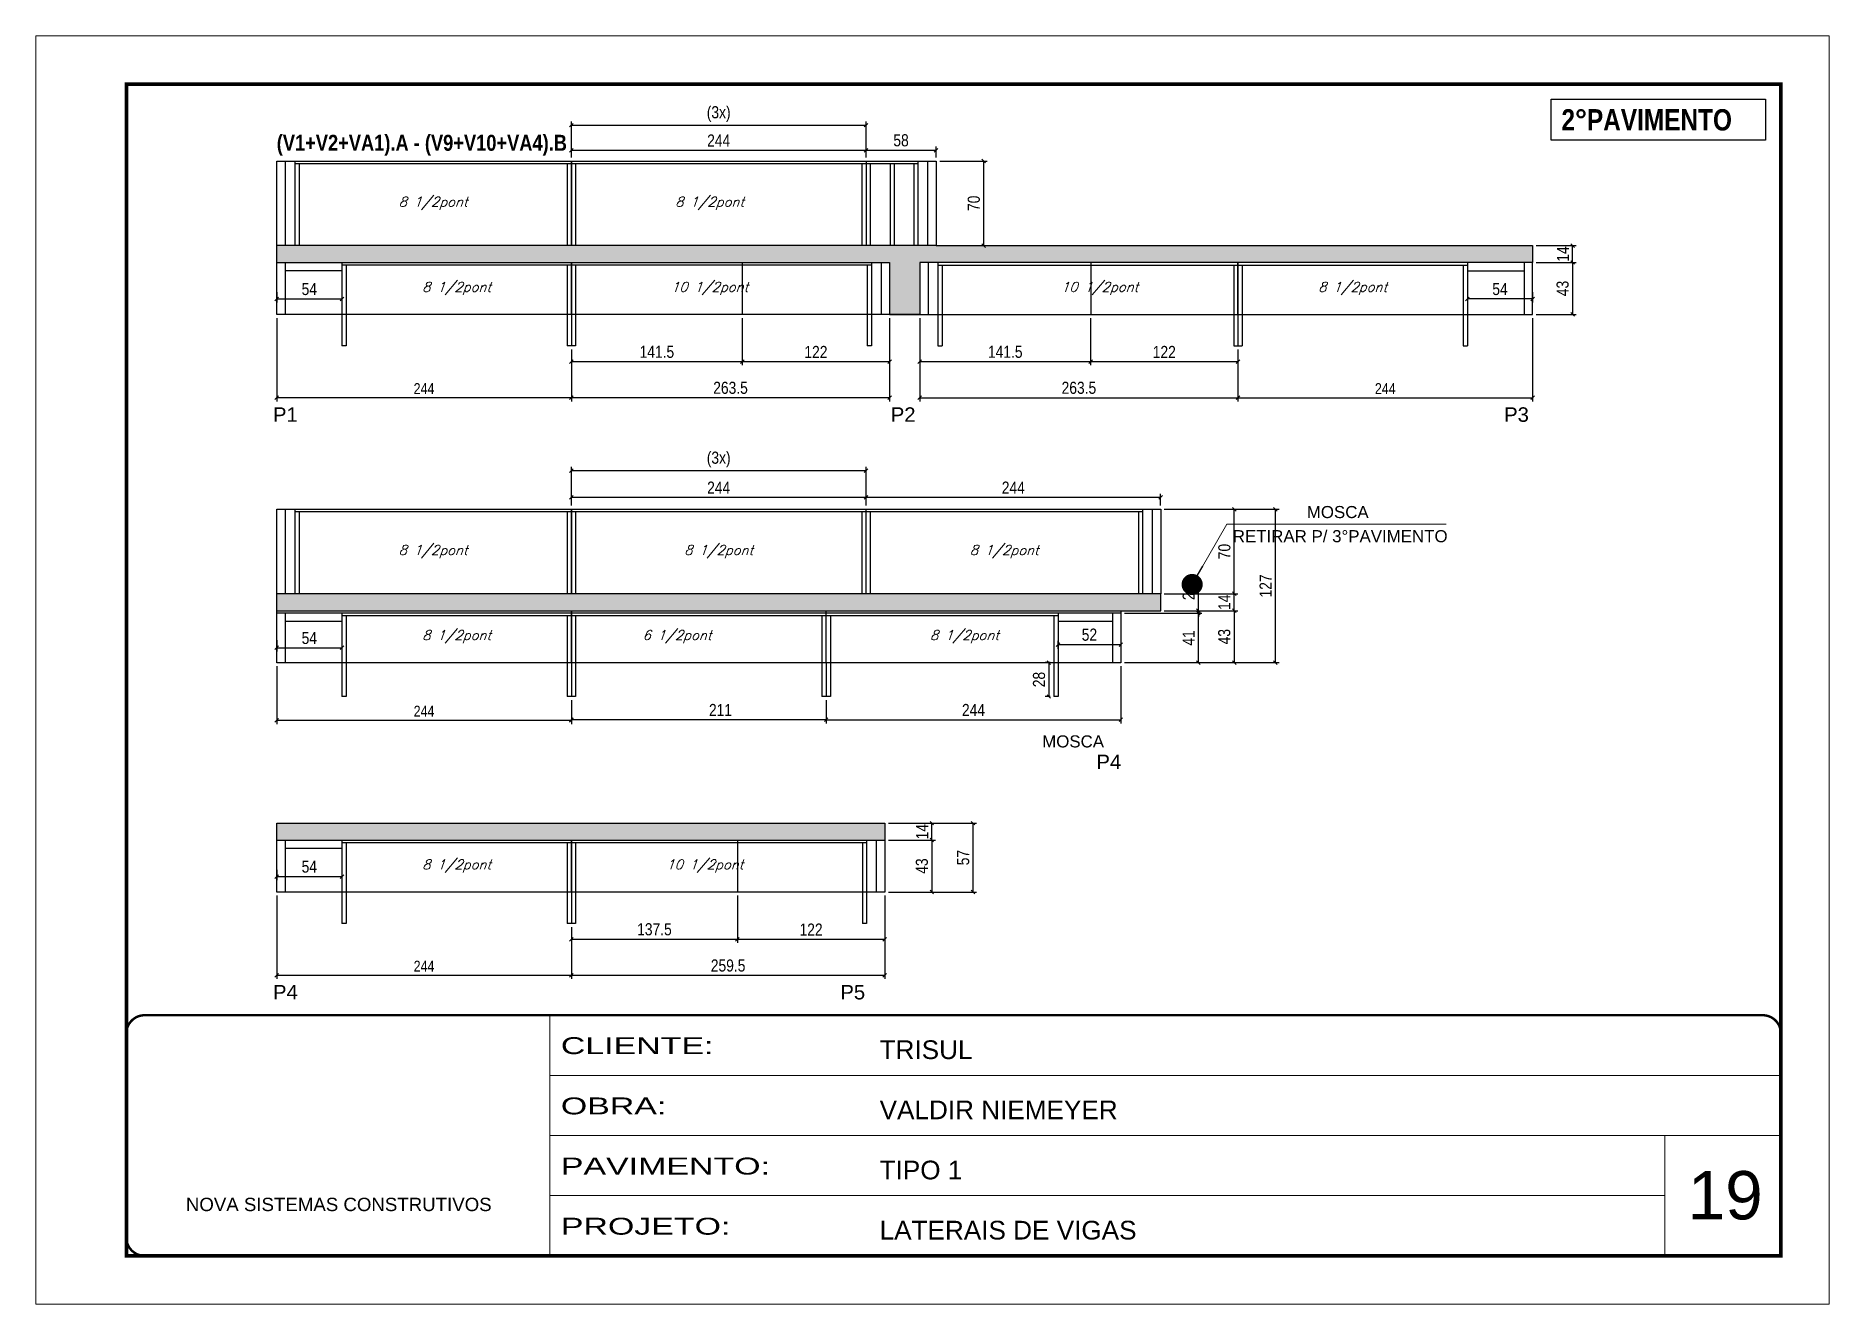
# Model space of a CAD drawing. Extents: x 3330 to 22105, y 1197 to 30204.
# Drawn here: x 16030 to 17515, y 24169 to 25219 of the extents above; entities that cross this region are included whole.
import ezdxf
from ezdxf.enums import TextEntityAlignment as Align

# ---------------------------------------------------------------- set-up
doc = ezdxf.new("R2010")
doc.units = 0
doc.linetypes.add('CONTINUO', pattern=[0])
doc.linetypes.add('DASHED', pattern=[0.75, 0.5, -0.25])
for name, color, linetype in [('5', 5, 'Continuous'), ('COTA', 241, 'Continuous'), ('NOMENCLATURA', 7, 'Continuous'), ('Painéis', 200, 'Continuous'), ('SARR_2.2x7', 40, 'Continuous'), ('SARR_3.5x7', 81, 'Continuous'), ('texto', 7, 'Continuous')]:
    doc.layers.add(name, color=color, linetype=linetype)
for name, color, linetype, lineweight in [('CARIMBO', 255, 'Continuous', 9), ('Folhas', 255, 'Continuous', 9), ('Hachura', 251, 'Continuous', 9), ('SARRAFO DE PRESSAO', 251, 'DASHED', 9)]:
    doc.layers.add(name, color=color, linetype=linetype, lineweight=lineweight)
doc.styles.add('ARIAL', font='arial.ttf')
doc.styles.add('COTA TECNICA', font='techl___.ttf', dxfattribs={"height": 10})
doc.styles.add('COTA TECNICA-50', font='techl___.ttf', dxfattribs={"height": 9})
doc.styles.add('Romans', font='romans.shx')
doc.styles.get("Standard").update_dxf_attribs({"font": 'arial.ttf'})
doc.styles.add('TECNICA', font='techb___.ttf', dxfattribs={"height": 10})
doc.styles.add('Tecnologia', font='')
doc.styles.get('Tecnologia').set_extended_font_data('Forgotten Futurist')
doc.dimstyles.new('3x', dxfattribs={"dimtxt": 10, "dimasz": 5, "dimexe": 7, "dimexo": 5, "dimgap": 4, "dimtad": 1, "dimdec": 4, "dimlfac": 0.333333, "dimdsep": 46, "dimtxsty": 'Standard', "dimblk": 'DOT', "dimcen": 0.09, "dimclrd": 1, "dimclre": 1, "dimclrt": 2, "dimadec": 0, "dimazin": 2, "dimtfac": 1, "dimtdec": 4, "dimtmove": 0, "dimatfit": 3, "dimldrblk": 'DOT', "dimfxl": 1, "dimtolj": 1, "dimtzin": 0, "dimlwd": 9, "dimlwe": 9, "dimarcsym": 0})
doc.dimstyles.new('COTA PAINEL-50', dxfattribs={"dimtxt": 9, "dimasz": 3, "dimexe": 3, "dimexo": 3, "dimgap": 3, "dimtad": 1, "dimdec": 1, "dimzin": 12, "dimdsep": 46, "dimtxsty": 'COTA TECNICA-50', "dimblk1": 'OBLIQUE', "dimblk2": 'OBLIQUE', "dimsah": 1, "dimcen": 0.9, "dimclrd": 4, "dimclre": 4, "dimclrt": 240, "dimadec": 1, "dimazin": 3, "dimtfac": 1, "dimtdec": 1, "dimtmove": 0, "dimatfit": 3, "dimfxl": 1, "dimtolj": 1, "dimtzin": 12, "dimarcsym": 0})
doc.dimstyles.new('PAINEL', dxfattribs={"dimtxt": 10, "dimasz": 3, "dimexe": 3, "dimexo": 3, "dimgap": 3, "dimtad": 1, "dimdec": 1, "dimzin": 12, "dimdsep": 46, "dimtxsty": 'COTA TECNICA', "dimblk1": 'OBLIQUE', "dimblk2": 'OBLIQUE', "dimsah": 1, "dimcen": 0.9, "dimclrd": 4, "dimclre": 4, "dimclrt": 240, "dimadec": 1, "dimazin": 3, "dimtfac": 1, "dimtdec": 1, "dimtmove": 0, "dimatfit": 3, "dimfxl": 1, "dimtolj": 1, "dimtzin": 12, "dimarcsym": 0})

msp = doc.modelspace()

# ---------------------------------------------------------------- texts
at = {"layer": '5', "linetype": 'Continuous'}
for s, p in [('P1', (16225.94, 24899.29)), ('P2', (16737.51, 24899.29)), ('P3', (17245.43, 24899.29)), ('P4', (16907.8, 24611.76)), ('P4', (16225.94, 24421.09)), ('P5', (16695.78, 24421.09))]:
    msp.add_text(s, height=12, rotation=359.99996, dxfattribs=at).set_placement(p)
at = {"layer": 'CARIMBO', "style": 'ARIAL'}
for s, height, p in [('MOSCA', 10, (17082.02, 24819.6)), ('MOSCA', 10, (16862.88, 24629.72)), ('19', 40, (17397.42, 24238.97))]:
    msp.add_text(s, height=height, dxfattribs=at).set_placement(p)
msp.add_text('RETIRAR P/ 3°PAVIMENTO', height=10, dxfattribs=at).set_placement((17020.74, 24809.6), align=Align.TOP_LEFT)
at = {"layer": 'NOMENCLATURA', "style": 'TECNICA'}
for s, height, p in [('2°PAVIMENTO ', 17.6379, (17292.91, 25140.51)), ('(V1+V2+VA1).A - (V9+V10+VA4).B', 13.2, (16229.04, 25123.7))]:
    msp.add_text(s, height=height, dxfattribs=at).set_placement(p)
at = {"layer": 'texto', "color": 2, "char_height": 8, "attachment_point": 5, "style": 'Romans'}
for s, insert in [('{\\Q19;\\C256;8 1/2pont}', (16358.54, 25080.18)), ('{\\Q19;\\C256;8 1/2pont}', (16587.54, 25080.18)), ('{\\Q19;\\C256;8 1/2pont}', (16378.04, 25009.68)), ('{\\Q19;\\C256;10 1/2pont}', (16587.54, 25009.68)), ('{\\Q19;\\C256;10 1/2pont}', (16910.54, 25009.68)), ('{\\Q19;\\C256;8 1/2pont}', (17120.04, 25009.68)), ('{\\Q19;\\C256;8 1/2pont}', (16358.54, 24791.86)), ('{\\Q19;\\C256;8 1/2pont}', (16595.04, 24791.86)), ('{\\Q19;\\C256;8 1/2pont}', (16831.54, 24791.86)), ('{\\Q19;\\C256;8 1/2pont}', (16378.04, 24721.36)), ('{\\Q19;\\C256;6 1/2pont}', (16560.54, 24721.36)), ('{\\Q19;\\C256;8 1/2pont}', (16798.54, 24721.36)), ('{\\Q19;\\C256;8 1/2pont}', (16378.04, 24531.49)), ('{\\Q19;\\C256;10 1/2pont}', (16583.54, 24531.49))]:
    msp.add_mtext(s, dxfattribs=dict(at, insert=insert))

# ---------------------------------------------------------------- blocks, each defined once
blk = doc.blocks.new('9999999999')
at = {"color": 30, "linetype": 'CONTINUO'}
for p, q in [((98564.6, 34230.2), (98564.6, 34429.4)), ((98564.6, 34379.6), (99584, 34379.6)), ((98564.6, 34329.8), (99488, 34329.8)), ((99584, 34329.8), (99488, 34329.8)), ((99488, 34329.8), (99488, 34230.2)), ((98564.6, 34280), (99488, 34280))]:
    blk.add_line(p, q, dxfattribs=at)
at = {"color": 30, "linetype": 'CONTINUO', "const_width": 2}
blk.add_lwpolyline([(99584, 34230.2), (99584, 34414.4, 0.414214), (99569, 34429.4), (98229, 34429.4, 0.414214), (98214, 34414.4), (98214, 34245.2, 0.414214), (98229, 34230.2), (99584, 34230.2)], format="xyb", dxfattribs=at)
at = {"layer": 'Folhas'}
blk.add_lwpolyline([(98139, 34190.2), (99624, 34190.2), (99624, 35240.2), (98139, 35240.2)], close=True, dxfattribs=at)
at = {"layer": 'Folhas', "color": 30, "const_width": 3}
blk.add_lwpolyline([(98214, 34230.2), (99584, 34230.2), (99584, 35200.2), (98214, 35200.2)], close=True, dxfattribs=at)
at = {"color": 7, "linetype": 'Continuous', "ltscale": 5, "style": 'ARIAL'}
for s, height, p in [('TRISUL', 15.48, (98837.7, 34393.1)), ('VALDIR NIEMEYER', 15.483, (98837.7, 34343.3)), ('TIPO 1', 15.48, (98837.7, 34293.5)), ('NOVA SISTEMAS CONSTRUTIVOS', 11.059, (98263.2, 34267.2)), ('LATERAIS DE VIGAS', 15.483, (98837.7, 34243.7))]:
    blk.add_text(s, height=height, dxfattribs=at).set_placement(p)
at = {"layer": 'Folhas', "color": 7, "style": 'Tecnologia', "width": 1.5}
for s, p in [('CLIENTE:', (98573.7, 34397.2)), ('OBRA:', (98573.7, 34347.3)), ('PAVIMENTO:', (98573.7, 34297.5)), ('PROJETO:', (98573.7, 34247.7))]:
    blk.add_text(s, height=14, dxfattribs=at).set_placement(p)
blk = doc.blocks.new('_Oblique')
at = {"color": 0, "linetype": 'ByBlock', "lineweight": -2}
blk.add_line((-0.5, -0.5), (0.5, 0.5), dxfattribs=at)
blk = doc.blocks.new('*D2423')
at = {"layer": 'COTA', "color": 4, "linetype": 'ByBlock', "lineweight": -2, "transparency": 16777216}
for p, q in [((16229, 24985.2), (16229, 24916.2)), ((16473, 24959.2), (16473, 24916.2)), ((16473, 24919.2), (16229, 24919.2))]:
    blk.add_line(p, q, dxfattribs=at)
at = {"layer": 'Defpoints', "color": 0, "linetype": 'ByBlock', "transparency": 16777216}
for p in [(16229, 24988.2), (16473, 24962.2), (16229, 24919.2)]:
    blk.add_point(p, dxfattribs=at)
at = {"layer": 'COTA', "color": 4, "linetype": 'ByBlock', "lineweight": -2, "transparency": 16777216, "xscale": 3, "yscale": 3, "zscale": 3, "rotation": 180}
blk.add_blockref('_Oblique', (16229, 24919.2), dxfattribs=at)
at = {"layer": 'COTA', "color": 4, "linetype": 'ByBlock', "lineweight": -2, "transparency": 16777216, "xscale": 3, "yscale": 3, "zscale": 3}
blk.add_blockref('_Oblique', (16473, 24919.2), dxfattribs=at)
at = {"layer": 'COTA', "color": 240, "linetype": 'ByBlock', "transparency": 16777216, "insert": (16351, 24926.8), "char_height": 9, "attachment_point": 5, "style": 'COTA TECNICA-50'}
blk.add_mtext('\\A1;244', dxfattribs=at)
blk = doc.blocks.new('*D2424')
at = {"layer": 'COTA', "color": 4, "linetype": 'ByBlock', "lineweight": -2, "transparency": 16777216}
for p, q in [((16736.5, 24985.2), (16736.5, 24916.2)), ((16473, 24959.2), (16473, 24916.2)), ((16736.5, 24919.2), (16473, 24919.2))]:
    blk.add_line(p, q, dxfattribs=at)
at = {"layer": 'Defpoints', "color": 0, "linetype": 'ByBlock', "transparency": 16777216}
for p in [(16736.5, 24988.2), (16473, 24962.2), (16473, 24919.2)]:
    blk.add_point(p, dxfattribs=at)
at = {"layer": 'COTA', "color": 4, "linetype": 'ByBlock', "lineweight": -2, "transparency": 16777216, "xscale": 3, "yscale": 3, "zscale": 3, "rotation": 180}
blk.add_blockref('_Oblique', (16473, 24919.2), dxfattribs=at)
at = {"layer": 'COTA', "color": 4, "linetype": 'ByBlock', "lineweight": -2, "transparency": 16777216, "xscale": 3, "yscale": 3, "zscale": 3}
blk.add_blockref('_Oblique', (16736.5, 24919.2), dxfattribs=at)
at = {"layer": 'COTA', "color": 240, "linetype": 'ByBlock', "transparency": 16777216, "insert": (16604.8, 24927.4), "char_height": 10, "attachment_point": 5, "style": 'COTA TECNICA'}
blk.add_mtext('\\A1;263.5', dxfattribs=at)
blk = doc.blocks.new('*D2440')
at = {"layer": 'COTA', "color": 4, "linetype": 'ByBlock', "lineweight": -2, "transparency": 16777216}
for p, q in [((16229, 24696.9), (16229, 24649.1)), ((16473, 24668.9), (16473, 24649.1)), ((16473, 24652.1), (16229, 24652.1))]:
    blk.add_line(p, q, dxfattribs=at)
at = {"layer": 'Defpoints', "color": 0, "linetype": 'ByBlock', "transparency": 16777216}
for p in [(16229, 24699.9), (16473, 24671.9), (16229, 24652.1)]:
    blk.add_point(p, dxfattribs=at)
at = {"layer": 'COTA', "color": 4, "linetype": 'ByBlock', "lineweight": -2, "transparency": 16777216, "xscale": 3, "yscale": 3, "zscale": 3, "rotation": 180}
blk.add_blockref('_Oblique', (16229, 24652.1), dxfattribs=at)
at = {"layer": 'COTA', "color": 4, "linetype": 'ByBlock', "lineweight": -2, "transparency": 16777216, "xscale": 3, "yscale": 3, "zscale": 3}
blk.add_blockref('_Oblique', (16473, 24652.1), dxfattribs=at)
at = {"layer": 'COTA', "color": 240, "linetype": 'ByBlock', "transparency": 16777216, "insert": (16351, 24659.7), "char_height": 9, "attachment_point": 5, "style": 'COTA TECNICA-50'}
blk.add_mtext('\\A1;244', dxfattribs=at)
blk = doc.blocks.new('*D2441')
at = {"layer": 'COTA', "color": 4, "linetype": 'ByBlock', "lineweight": -2, "transparency": 16777216}
for p, q in [((16473, 24668.9), (16473, 24649.6)), ((16684, 24668.9), (16684, 24649.6)), ((16684, 24652.6), (16473, 24652.6))]:
    blk.add_line(p, q, dxfattribs=at)
at = {"layer": 'Defpoints', "color": 0, "linetype": 'ByBlock', "transparency": 16777216}
for p in [(16473, 24671.9), (16684, 24671.9), (16473, 24652.6)]:
    blk.add_point(p, dxfattribs=at)
at = {"layer": 'COTA', "color": 4, "linetype": 'ByBlock', "lineweight": -2, "transparency": 16777216, "xscale": 3, "yscale": 3, "zscale": 3, "rotation": 180}
blk.add_blockref('_Oblique', (16473, 24652.6), dxfattribs=at)
at = {"layer": 'COTA', "color": 4, "linetype": 'ByBlock', "lineweight": -2, "transparency": 16777216, "xscale": 3, "yscale": 3, "zscale": 3}
blk.add_blockref('_Oblique', (16684, 24652.6), dxfattribs=at)
at = {"layer": 'COTA', "color": 240, "linetype": 'ByBlock', "transparency": 16777216, "insert": (16596.5, 24660.7), "char_height": 10, "attachment_point": 5, "style": 'COTA TECNICA'}
blk.add_mtext('\\A1;211', dxfattribs=at)
blk = doc.blocks.new('*D2442')
at = {"layer": 'COTA', "color": 4, "linetype": 'ByBlock', "lineweight": -2, "transparency": 16777216}
for p, q in [((16928, 24696.9), (16928, 24649.6)), ((16684, 24668.9), (16684, 24649.6)), ((16684, 24652.6), (16928, 24652.6))]:
    blk.add_line(p, q, dxfattribs=at)
at = {"layer": 'Defpoints', "color": 0, "linetype": 'ByBlock', "transparency": 16777216}
for p in [(16928, 24699.9), (16684, 24671.9), (16928, 24652.6)]:
    blk.add_point(p, dxfattribs=at)
at = {"layer": 'COTA', "color": 4, "linetype": 'ByBlock', "lineweight": -2, "transparency": 16777216, "xscale": 3, "yscale": 3, "zscale": 3, "rotation": 180}
blk.add_blockref('_Oblique', (16684, 24652.6), dxfattribs=at)
at = {"layer": 'COTA', "color": 4, "linetype": 'ByBlock', "lineweight": -2, "transparency": 16777216, "xscale": 3, "yscale": 3, "zscale": 3}
blk.add_blockref('_Oblique', (16928, 24652.6), dxfattribs=at)
at = {"layer": 'COTA', "color": 240, "linetype": 'ByBlock', "transparency": 16777216, "insert": (16806, 24660.7), "char_height": 10, "attachment_point": 5, "style": 'COTA TECNICA'}
blk.add_mtext('\\A1;244', dxfattribs=at)
blk = doc.blocks.new('*D2447')
at = {"layer": 'COTA', "color": 4, "linetype": 'ByBlock', "lineweight": -2, "transparency": 16777216}
for p, q in [((16869.5, 24699.9), (16865.4, 24699.9)), ((16868.4, 24699.9), (16868.4, 24671.9)), ((16869.5, 24671.9), (16865.4, 24671.9))]:
    blk.add_line(p, q, dxfattribs=at)
at = {"layer": 'Defpoints', "color": 0, "linetype": 'ByBlock', "transparency": 16777216}
for p in [(16872.5, 24699.9), (16868.4, 24671.9), (16872.5, 24671.9)]:
    blk.add_point(p, dxfattribs=at)
at = {"layer": 'COTA', "color": 4, "linetype": 'ByBlock', "lineweight": -2, "transparency": 16777216, "xscale": 3, "yscale": 3, "zscale": 3}
for p, rotation in [((16868.4, 24699.9), 90), ((16868.4, 24671.9), 270)]:
    blk.add_blockref('_Oblique', p, dxfattribs=dict(at, rotation=rotation))
at = {"layer": 'COTA', "color": 240, "linetype": 'ByBlock', "transparency": 16777216, "insert": (16860.3, 24685.9), "char_height": 10, "attachment_point": 5, "rotation": 90, "style": 'COTA TECNICA'}
blk.add_mtext('\\A1;28', dxfattribs=at)
blk = doc.blocks.new('*D2448')
at = {"layer": 'COTA', "color": 4, "linetype": 'ByBlock', "lineweight": -2, "transparency": 16777216}
for p, q in [((16869.5, 24699.9), (16865.4, 24699.9)), ((16868.4, 24699.9), (16868.4, 24671.9)), ((16869.5, 24671.9), (16865.4, 24671.9))]:
    blk.add_line(p, q, dxfattribs=at)
at = {"layer": 'Defpoints', "color": 0, "linetype": 'ByBlock', "transparency": 16777216}
for p in [(16872.5, 24699.9), (16868.4, 24671.9), (16872.5, 24671.9)]:
    blk.add_point(p, dxfattribs=at)
at = {"layer": 'COTA', "color": 4, "linetype": 'ByBlock', "lineweight": -2, "transparency": 16777216, "xscale": 3, "yscale": 3, "zscale": 3}
for p, rotation in [((16868.4, 24699.9), 90), ((16868.4, 24671.9), 270)]:
    blk.add_blockref('_Oblique', p, dxfattribs=dict(at, rotation=rotation))
at = {"layer": 'COTA', "color": 240, "linetype": 'ByBlock', "transparency": 16777216, "insert": (16860.3, 24685.9), "char_height": 10, "attachment_point": 5, "rotation": 90, "style": 'COTA TECNICA'}
blk.add_mtext('\\A1;28', dxfattribs=at)
blk = doc.blocks.new('*D3654')
at = {"layer": 'COTA', "color": 4, "lineweight": -2, "transparency": 16777216}
for p, q in [((16229, 25006.7), (16229, 24998)), ((16229, 25001), (16283, 25001)), ((16283, 25006.7), (16283, 24998))]:
    blk.add_line(p, q, dxfattribs=at)
at = {"layer": 'Defpoints', "color": 0, "transparency": 16777216}
for p in [(16229, 25009.7), (16283, 25009.7), (16283, 25001)]:
    blk.add_point(p, dxfattribs=at)
at = {"layer": 'COTA', "color": 4, "lineweight": -2, "transparency": 16777216, "xscale": 3, "yscale": 3, "zscale": 3, "rotation": 180}
blk.add_blockref('_Oblique', (16229, 25001), dxfattribs=at)
at = {"layer": 'COTA', "color": 4, "lineweight": -2, "transparency": 16777216, "xscale": 3, "yscale": 3, "zscale": 3}
blk.add_blockref('_Oblique', (16283, 25001), dxfattribs=at)
at = {"layer": 'COTA', "color": 240, "transparency": 16777216, "insert": (16256, 25009.2), "char_height": 10, "attachment_point": 5, "style": 'COTA TECNICA'}
blk.add_mtext('\\A1;54', dxfattribs=at)
blk = doc.blocks.new('*D3655')
at = {"layer": 'COTA', "color": 4, "linetype": 'ByBlock', "lineweight": -2, "transparency": 16777216}
for p, q in [((17269, 24985.2), (17269, 24916.2)), ((17025, 24959.2), (17025, 24916.2)), ((17025, 24919.2), (17269, 24919.2))]:
    blk.add_line(p, q, dxfattribs=at)
at = {"layer": 'Defpoints', "color": 0, "linetype": 'ByBlock', "transparency": 16777216}
for p in [(17269, 24988.2), (17025, 24962.2), (17269, 24919.2)]:
    blk.add_point(p, dxfattribs=at)
at = {"layer": 'COTA', "color": 4, "linetype": 'ByBlock', "lineweight": -2, "transparency": 16777216, "xscale": 3, "yscale": 3, "zscale": 3, "rotation": 180}
blk.add_blockref('_Oblique', (17025, 24919.2), dxfattribs=at)
at = {"layer": 'COTA', "color": 4, "linetype": 'ByBlock', "lineweight": -2, "transparency": 16777216, "xscale": 3, "yscale": 3, "zscale": 3}
blk.add_blockref('_Oblique', (17269, 24919.2), dxfattribs=at)
at = {"layer": 'COTA', "color": 240, "linetype": 'ByBlock', "transparency": 16777216, "insert": (17147, 24926.8), "char_height": 9, "attachment_point": 5, "style": 'COTA TECNICA-50'}
blk.add_mtext('\\A1;244', dxfattribs=at)
blk = doc.blocks.new('*D3656')
at = {"layer": 'COTA', "color": 4, "linetype": 'ByBlock', "lineweight": -2, "transparency": 16777216}
for p, q in [((16761.5, 24985.2), (16761.5, 24916.2)), ((17025, 24959.2), (17025, 24916.2)), ((16761.5, 24919.2), (17025, 24919.2))]:
    blk.add_line(p, q, dxfattribs=at)
at = {"layer": 'Defpoints', "color": 0, "linetype": 'ByBlock', "transparency": 16777216}
for p in [(16761.5, 24988.2), (17025, 24962.2), (17025, 24919.2)]:
    blk.add_point(p, dxfattribs=at)
at = {"layer": 'COTA', "color": 4, "linetype": 'ByBlock', "lineweight": -2, "transparency": 16777216, "xscale": 3, "yscale": 3, "zscale": 3, "rotation": 180}
blk.add_blockref('_Oblique', (16761.5, 24919.2), dxfattribs=at)
at = {"layer": 'COTA', "color": 4, "linetype": 'ByBlock', "lineweight": -2, "transparency": 16777216, "xscale": 3, "yscale": 3, "zscale": 3}
blk.add_blockref('_Oblique', (17025, 24919.2), dxfattribs=at)
at = {"layer": 'COTA', "color": 240, "linetype": 'ByBlock', "transparency": 16777216, "insert": (16893.3, 24927.4), "char_height": 10, "attachment_point": 5, "style": 'COTA TECNICA'}
blk.add_mtext('\\A1;263.5', dxfattribs=at)
blk = doc.blocks.new('*D3657')
at = {"layer": 'COTA', "color": 4, "lineweight": -2, "transparency": 16777216}
for p, q in [((17215, 25006.7), (17215, 24998)), ((17269, 25001), (17215, 25001)), ((17269, 25006.7), (17269, 24998))]:
    blk.add_line(p, q, dxfattribs=at)
at = {"layer": 'Defpoints', "color": 0, "transparency": 16777216}
for p in [(17215, 25009.7), (17269, 25009.7), (17215, 25001)]:
    blk.add_point(p, dxfattribs=at)
at = {"layer": 'COTA', "color": 4, "lineweight": -2, "transparency": 16777216, "xscale": 3, "yscale": 3, "zscale": 3, "rotation": 180}
blk.add_blockref('_Oblique', (17215, 25001), dxfattribs=at)
at = {"layer": 'COTA', "color": 4, "lineweight": -2, "transparency": 16777216, "xscale": 3, "yscale": 3, "zscale": 3}
blk.add_blockref('_Oblique', (17269, 25001), dxfattribs=at)
at = {"layer": 'COTA', "color": 240, "transparency": 16777216, "insert": (17242, 25009.2), "char_height": 10, "attachment_point": 5, "style": 'COTA TECNICA'}
blk.add_mtext('\\A1;54', dxfattribs=at)
blk = doc.blocks.new('*D3658')
at = {"layer": 'COTA', "color": 4, "lineweight": -2, "transparency": 16777216}
for p, q in [((16473, 25118.2), (16473, 25127.1)), ((16717, 25118.2), (16717, 25127.1)), ((16473, 25124.1), (16717, 25124.1))]:
    blk.add_line(p, q, dxfattribs=at)
at = {"layer": 'Defpoints', "color": 0, "transparency": 16777216}
for p in [(16473, 25115.2), (16717, 25124.1), (16717, 25115.2)]:
    blk.add_point(p, dxfattribs=at)
at = {"layer": 'COTA', "color": 4, "lineweight": -2, "transparency": 16777216, "xscale": 3, "yscale": 3, "zscale": 3, "rotation": 180}
blk.add_blockref('_Oblique', (16473, 25124.1), dxfattribs=at)
at = {"layer": 'COTA', "color": 4, "lineweight": -2, "transparency": 16777216, "xscale": 3, "yscale": 3, "zscale": 3}
blk.add_blockref('_Oblique', (16717, 25124.1), dxfattribs=at)
at = {"layer": 'COTA', "color": 240, "transparency": 16777216, "insert": (16595, 25132.2), "char_height": 10, "attachment_point": 5, "style": 'COTA TECNICA'}
blk.add_mtext('\\A1;244', dxfattribs=at)
blk = doc.blocks.new('*D3659')
at = {"layer": 'COTA', "color": 4, "lineweight": -2, "transparency": 16777216}
for p, q in [((16717, 25118.2), (16717, 25127.1)), ((16775, 25118.2), (16775, 25127.1)), ((16717, 25124.1), (16775, 25124.1))]:
    blk.add_line(p, q, dxfattribs=at)
at = {"layer": 'Defpoints', "color": 0, "transparency": 16777216}
for p in [(16717, 25115.2), (16775, 25124.1), (16775, 25115.2)]:
    blk.add_point(p, dxfattribs=at)
at = {"layer": 'COTA', "color": 4, "lineweight": -2, "transparency": 16777216, "xscale": 3, "yscale": 3, "zscale": 3, "rotation": 180}
blk.add_blockref('_Oblique', (16717, 25124.1), dxfattribs=at)
at = {"layer": 'COTA', "color": 4, "lineweight": -2, "transparency": 16777216, "xscale": 3, "yscale": 3, "zscale": 3}
blk.add_blockref('_Oblique', (16775, 25124.1), dxfattribs=at)
at = {"layer": 'COTA', "color": 240, "transparency": 16777216, "insert": (16746, 25132.3), "char_height": 10, "attachment_point": 5, "style": 'COTA TECNICA'}
blk.add_mtext('\\A1;58', dxfattribs=at)
blk = doc.blocks.new('*D3660')
at = {"layer": 'COTA', "color": 4, "lineweight": -2, "transparency": 16777216}
for p, q in [((16473, 25118.2), (16473, 25147.9)), ((16473, 25144.9), (16717, 25144.9)), ((16717, 25118.2), (16717, 25147.9))]:
    blk.add_line(p, q, dxfattribs=at)
at = {"layer": 'Defpoints', "color": 0, "transparency": 16777216}
for p in [(16717, 25144.9), (16473, 25115.2), (16717, 25115.2)]:
    blk.add_point(p, dxfattribs=at)
at = {"layer": 'COTA', "color": 4, "lineweight": -2, "transparency": 16777216, "xscale": 3, "yscale": 3, "zscale": 3, "rotation": 180}
blk.add_blockref('_Oblique', (16473, 25144.9), dxfattribs=at)
at = {"layer": 'COTA', "color": 4, "lineweight": -2, "transparency": 16777216, "xscale": 3, "yscale": 3, "zscale": 3}
blk.add_blockref('_Oblique', (16717, 25144.9), dxfattribs=at)
at = {"layer": 'COTA', "color": 240, "transparency": 16777216, "insert": (16595, 25154.1), "char_height": 10, "attachment_point": 5, "style": 'COTA TECNICA'}
blk.add_mtext('\\A1;(3x)', dxfattribs=at)
blk = doc.blocks.new('*D3661')
at = {"layer": 'COTA', "color": 4, "linetype": 'ByBlock', "lineweight": -2, "transparency": 16777216}
for p, q in [((17272, 25031.2), (17305.1, 25031.2)), ((17302.1, 25031.2), (17302.1, 24988.2)), ((17272, 24988.2), (17305.1, 24988.2))]:
    blk.add_line(p, q, dxfattribs=at)
at = {"layer": 'Defpoints', "color": 0, "linetype": 'ByBlock', "transparency": 16777216}
for p in [(17269, 25031.2), (17269, 24988.2), (17302.1, 24988.2)]:
    blk.add_point(p, dxfattribs=at)
at = {"layer": 'COTA', "color": 4, "linetype": 'ByBlock', "lineweight": -2, "transparency": 16777216, "xscale": 3, "yscale": 3, "zscale": 3}
for p, rotation in [((17302.1, 25031.2), 90), ((17302.1, 24988.2), 270)]:
    blk.add_blockref('_Oblique', p, dxfattribs=dict(at, rotation=rotation))
at = {"layer": 'COTA', "color": 240, "linetype": 'ByBlock', "transparency": 16777216, "insert": (17293.9, 25009.7), "char_height": 10, "attachment_point": 5, "rotation": 90, "style": 'COTA TECNICA'}
blk.add_mtext('\\A1;43', dxfattribs=at)
blk = doc.blocks.new('*D3662')
at = {"layer": 'COTA', "color": 4, "linetype": 'ByBlock', "lineweight": -2, "transparency": 16777216}
for p, q in [((17272, 25045.2), (17305.1, 25045.2)), ((17302.1, 25031.2), (17302.1, 25045.2)), ((17272, 25031.2), (17305.1, 25031.2))]:
    blk.add_line(p, q, dxfattribs=at)
at = {"layer": 'Defpoints', "color": 0, "linetype": 'ByBlock', "transparency": 16777216}
for p in [(17269, 25045.2), (17302.1, 25045.2), (17269, 25031.2)]:
    blk.add_point(p, dxfattribs=at)
at = {"layer": 'COTA', "color": 4, "linetype": 'ByBlock', "lineweight": -2, "transparency": 16777216, "xscale": 3, "yscale": 3, "zscale": 3}
for p, rotation in [((17302.1, 25045.2), 90), ((17302.1, 25031.2), 270)]:
    blk.add_blockref('_Oblique', p, dxfattribs=dict(at, rotation=rotation))
at = {"layer": 'COTA', "color": 240, "linetype": 'ByBlock', "transparency": 16777216, "insert": (17294.1, 25038.2), "char_height": 10, "attachment_point": 5, "rotation": 90, "style": 'COTA TECNICA'}
blk.add_mtext('\\A1;14', dxfattribs=at)
blk = doc.blocks.new('*D3663')
at = {"layer": 'COTA', "color": 4, "lineweight": -2, "transparency": 16777216}
for p, q in [((16778, 25115.2), (16817.4, 25115.2)), ((16814.4, 25115.2), (16814.4, 25045.2)), ((16778, 25045.2), (16817.4, 25045.2))]:
    blk.add_line(p, q, dxfattribs=at)
at = {"layer": 'Defpoints', "color": 0, "transparency": 16777216}
for p in [(16775, 25115.2), (16775, 25045.2), (16814.4, 25045.2)]:
    blk.add_point(p, dxfattribs=at)
at = {"layer": 'COTA', "color": 4, "lineweight": -2, "transparency": 16777216, "xscale": 3, "yscale": 3, "zscale": 3}
for p, rotation in [((16814.4, 25115.2), 90), ((16814.4, 25045.2), 270)]:
    blk.add_blockref('_Oblique', p, dxfattribs=dict(at, rotation=rotation))
at = {"layer": 'COTA', "color": 240, "transparency": 16777216, "insert": (16806.3, 25080.2), "char_height": 10, "attachment_point": 5, "rotation": 90, "style": 'COTA TECNICA'}
blk.add_mtext('\\A1;70', dxfattribs=at)
blk = doc.blocks.new('*D3664')
at = {"layer": 'COTA', "color": 4, "lineweight": -2, "transparency": 16777216}
for p, q in [((16614.5, 24985.2), (16614.5, 24946.1)), ((16473, 24959.2), (16473, 24946.1)), ((16473, 24949.1), (16614.5, 24949.1))]:
    blk.add_line(p, q, dxfattribs=at)
at = {"layer": 'Defpoints', "color": 0, "transparency": 16777216}
for p in [(16614.5, 24988.2), (16473, 24962.2), (16614.5, 24949.1)]:
    blk.add_point(p, dxfattribs=at)
at = {"layer": 'COTA', "color": 4, "lineweight": -2, "transparency": 16777216, "xscale": 3, "yscale": 3, "zscale": 3, "rotation": 180}
blk.add_blockref('_Oblique', (16473, 24949.1), dxfattribs=at)
at = {"layer": 'COTA', "color": 4, "lineweight": -2, "transparency": 16777216, "xscale": 3, "yscale": 3, "zscale": 3}
blk.add_blockref('_Oblique', (16614.5, 24949.1), dxfattribs=at)
at = {"layer": 'COTA', "color": 240, "transparency": 16777216, "insert": (16543.8, 24957.2), "char_height": 10, "attachment_point": 5, "style": 'COTA TECNICA'}
blk.add_mtext('\\A1;141.5', dxfattribs=at)
blk = doc.blocks.new('*D3665')
at = {"layer": 'COTA', "color": 4, "lineweight": -2, "transparency": 16777216}
for p, q in [((16614.5, 24985.2), (16614.5, 24946.1)), ((16736.5, 24985.2), (16736.5, 24946.1)), ((16614.5, 24949.1), (16736.5, 24949.1))]:
    blk.add_line(p, q, dxfattribs=at)
at = {"layer": 'Defpoints', "color": 0, "transparency": 16777216}
for p in [(16614.5, 24988.2), (16736.5, 24988.2), (16736.5, 24949.1)]:
    blk.add_point(p, dxfattribs=at)
at = {"layer": 'COTA', "color": 4, "lineweight": -2, "transparency": 16777216, "xscale": 3, "yscale": 3, "zscale": 3, "rotation": 180}
blk.add_blockref('_Oblique', (16614.5, 24949.1), dxfattribs=at)
at = {"layer": 'COTA', "color": 4, "lineweight": -2, "transparency": 16777216, "xscale": 3, "yscale": 3, "zscale": 3}
blk.add_blockref('_Oblique', (16736.5, 24949.1), dxfattribs=at)
at = {"layer": 'COTA', "color": 240, "transparency": 16777216, "insert": (16675.5, 24957.1), "char_height": 10, "attachment_point": 5, "style": 'COTA TECNICA'}
blk.add_mtext('\\A1;122', dxfattribs=at)
blk = doc.blocks.new('*D3666')
at = {"layer": 'COTA', "color": 4, "lineweight": -2, "transparency": 16777216}
for p, q in [((16761.5, 24985.2), (16761.5, 24946.1)), ((16903, 24985.2), (16903, 24946.1)), ((16761.5, 24949.1), (16903, 24949.1))]:
    blk.add_line(p, q, dxfattribs=at)
at = {"layer": 'Defpoints', "color": 0, "transparency": 16777216}
for p in [(16761.5, 24988.2), (16903, 24988.2), (16903, 24949.1)]:
    blk.add_point(p, dxfattribs=at)
at = {"layer": 'COTA', "color": 4, "lineweight": -2, "transparency": 16777216, "xscale": 3, "yscale": 3, "zscale": 3, "rotation": 180}
blk.add_blockref('_Oblique', (16761.5, 24949.1), dxfattribs=at)
at = {"layer": 'COTA', "color": 4, "lineweight": -2, "transparency": 16777216, "xscale": 3, "yscale": 3, "zscale": 3}
blk.add_blockref('_Oblique', (16903, 24949.1), dxfattribs=at)
at = {"layer": 'COTA', "color": 240, "transparency": 16777216, "insert": (16832.3, 24957.2), "char_height": 10, "attachment_point": 5, "style": 'COTA TECNICA'}
blk.add_mtext('\\A1;141.5', dxfattribs=at)
blk = doc.blocks.new('*D3667')
at = {"layer": 'COTA', "color": 4, "lineweight": -2, "transparency": 16777216}
for p, q in [((16903, 24985.2), (16903, 24946.1)), ((16903, 24949.1), (17025, 24949.1)), ((17025, 24959.2), (17025, 24946.1))]:
    blk.add_line(p, q, dxfattribs=at)
at = {"layer": 'Defpoints', "color": 0, "transparency": 16777216}
for p in [(16903, 24988.2), (17025, 24962.2), (17025, 24949.1)]:
    blk.add_point(p, dxfattribs=at)
at = {"layer": 'COTA', "color": 4, "lineweight": -2, "transparency": 16777216, "xscale": 3, "yscale": 3, "zscale": 3, "rotation": 180}
blk.add_blockref('_Oblique', (16903, 24949.1), dxfattribs=at)
at = {"layer": 'COTA', "color": 4, "lineweight": -2, "transparency": 16777216, "xscale": 3, "yscale": 3, "zscale": 3}
blk.add_blockref('_Oblique', (17025, 24949.1), dxfattribs=at)
at = {"layer": 'COTA', "color": 240, "transparency": 16777216, "insert": (16964, 24957.1), "char_height": 10, "attachment_point": 5, "style": 'COTA TECNICA'}
blk.add_mtext('\\A1;122', dxfattribs=at)
blk = doc.blocks.new('*D3669')
at = {"layer": 'COTA', "color": 4, "lineweight": -2, "transparency": 16777216}
for p, q in [((16876, 24711.4), (16876, 24717.9)), ((16876, 24714.9), (16928, 24714.9)), ((16928, 24718.4), (16928, 24711.9))]:
    blk.add_line(p, q, dxfattribs=at)
at = {"layer": 'Defpoints', "color": 0, "transparency": 16777216}
for p in [(16928, 24721.4), (16928, 24714.9), (16876, 24708.4)]:
    blk.add_point(p, dxfattribs=at)
at = {"layer": 'COTA', "color": 4, "lineweight": -2, "transparency": 16777216, "xscale": 3, "yscale": 3, "zscale": 3, "rotation": 180}
blk.add_blockref('_Oblique', (16876, 24714.9), dxfattribs=at)
at = {"layer": 'COTA', "color": 4, "lineweight": -2, "transparency": 16777216, "xscale": 3, "yscale": 3, "zscale": 3}
blk.add_blockref('_Oblique', (16928, 24714.9), dxfattribs=at)
at = {"layer": 'COTA', "color": 240, "transparency": 16777216, "insert": (16902, 24723), "char_height": 10, "attachment_point": 5, "style": 'COTA TECNICA'}
blk.add_mtext('\\A1;52', dxfattribs=at)
blk = doc.blocks.new('*D3670')
at = {"layer": 'COTA', "color": 4, "linetype": 'ByBlock', "lineweight": -2, "transparency": 16777216}
for p, q in [((16229, 24507), (16229, 24438)), ((16473, 24481), (16473, 24438)), ((16473, 24441), (16229, 24441))]:
    blk.add_line(p, q, dxfattribs=at)
at = {"layer": 'Defpoints', "color": 0, "linetype": 'ByBlock', "transparency": 16777216}
for p in [(16229, 24510), (16473, 24484), (16229, 24441)]:
    blk.add_point(p, dxfattribs=at)
at = {"layer": 'COTA', "color": 4, "linetype": 'ByBlock', "lineweight": -2, "transparency": 16777216, "xscale": 3, "yscale": 3, "zscale": 3, "rotation": 180}
blk.add_blockref('_Oblique', (16229, 24441), dxfattribs=at)
at = {"layer": 'COTA', "color": 4, "linetype": 'ByBlock', "lineweight": -2, "transparency": 16777216, "xscale": 3, "yscale": 3, "zscale": 3}
blk.add_blockref('_Oblique', (16473, 24441), dxfattribs=at)
at = {"layer": 'COTA', "color": 240, "linetype": 'ByBlock', "transparency": 16777216, "insert": (16351, 24448.6), "char_height": 9, "attachment_point": 5, "style": 'COTA TECNICA-50'}
blk.add_mtext('\\A1;244', dxfattribs=at)
blk = doc.blocks.new('*D3671')
at = {"layer": 'COTA', "color": 4, "linetype": 'ByBlock', "lineweight": -2, "transparency": 16777216}
for p, q in [((16732.5, 24507), (16732.5, 24438)), ((16473, 24481), (16473, 24438)), ((16732.5, 24441), (16473, 24441))]:
    blk.add_line(p, q, dxfattribs=at)
at = {"layer": 'Defpoints', "color": 0, "linetype": 'ByBlock', "transparency": 16777216}
for p in [(16732.5, 24510), (16473, 24484), (16473, 24441)]:
    blk.add_point(p, dxfattribs=at)
at = {"layer": 'COTA', "color": 4, "linetype": 'ByBlock', "lineweight": -2, "transparency": 16777216, "xscale": 3, "yscale": 3, "zscale": 3, "rotation": 180}
blk.add_blockref('_Oblique', (16473, 24441), dxfattribs=at)
at = {"layer": 'COTA', "color": 4, "linetype": 'ByBlock', "lineweight": -2, "transparency": 16777216, "xscale": 3, "yscale": 3, "zscale": 3}
blk.add_blockref('_Oblique', (16732.5, 24441), dxfattribs=at)
at = {"layer": 'COTA', "color": 240, "linetype": 'ByBlock', "transparency": 16777216, "insert": (16602.8, 24449.1), "char_height": 10, "attachment_point": 5, "style": 'COTA TECNICA'}
blk.add_mtext('\\A1;259.5', dxfattribs=at)
blk = doc.blocks.new('*D3674')
at = {"layer": 'COTA', "color": 4, "lineweight": -2, "transparency": 16777216}
for p, q in [((16229, 24528.5), (16229, 24519.8)), ((16229, 24522.8), (16283, 24522.8)), ((16283, 24528.5), (16283, 24519.8))]:
    blk.add_line(p, q, dxfattribs=at)
at = {"layer": 'Defpoints', "color": 0, "transparency": 16777216}
for p in [(16229, 24531.5), (16283, 24531.5), (16283, 24522.8)]:
    blk.add_point(p, dxfattribs=at)
at = {"layer": 'COTA', "color": 4, "lineweight": -2, "transparency": 16777216, "xscale": 3, "yscale": 3, "zscale": 3, "rotation": 180}
blk.add_blockref('_Oblique', (16229, 24522.8), dxfattribs=at)
at = {"layer": 'COTA', "color": 4, "lineweight": -2, "transparency": 16777216, "xscale": 3, "yscale": 3, "zscale": 3}
blk.add_blockref('_Oblique', (16283, 24522.8), dxfattribs=at)
at = {"layer": 'COTA', "color": 240, "transparency": 16777216, "insert": (16256, 24531), "char_height": 10, "attachment_point": 5, "style": 'COTA TECNICA'}
blk.add_mtext('\\A1;54', dxfattribs=at)
blk = doc.blocks.new('*D3672')
at = {"layer": 'COTA', "color": 4, "lineweight": -2, "transparency": 16777216}
for p, q in [((16610.5, 24507), (16610.5, 24467.9)), ((16473, 24481), (16473, 24467.9)), ((16473, 24470.9), (16610.5, 24470.9))]:
    blk.add_line(p, q, dxfattribs=at)
at = {"layer": 'Defpoints', "color": 0, "transparency": 16777216}
for p in [(16610.5, 24510), (16473, 24484), (16610.5, 24470.9)]:
    blk.add_point(p, dxfattribs=at)
at = {"layer": 'COTA', "color": 4, "lineweight": -2, "transparency": 16777216, "xscale": 3, "yscale": 3, "zscale": 3, "rotation": 180}
blk.add_blockref('_Oblique', (16473, 24470.9), dxfattribs=at)
at = {"layer": 'COTA', "color": 4, "lineweight": -2, "transparency": 16777216, "xscale": 3, "yscale": 3, "zscale": 3}
blk.add_blockref('_Oblique', (16610.5, 24470.9), dxfattribs=at)
at = {"layer": 'COTA', "color": 240, "transparency": 16777216, "insert": (16541.8, 24479.1), "char_height": 10, "attachment_point": 5, "style": 'COTA TECNICA'}
blk.add_mtext('\\A1;137.5', dxfattribs=at)
blk = doc.blocks.new('*D3673')
at = {"layer": 'COTA', "color": 4, "lineweight": -2, "transparency": 16777216}
for p, q in [((16610.5, 24507), (16610.5, 24467.9)), ((16732.5, 24507), (16732.5, 24467.9)), ((16610.5, 24470.9), (16732.5, 24470.9))]:
    blk.add_line(p, q, dxfattribs=at)
at = {"layer": 'Defpoints', "color": 0, "transparency": 16777216}
for p in [(16610.5, 24510), (16732.5, 24510), (16732.5, 24470.9)]:
    blk.add_point(p, dxfattribs=at)
at = {"layer": 'COTA', "color": 4, "lineweight": -2, "transparency": 16777216, "xscale": 3, "yscale": 3, "zscale": 3, "rotation": 180}
blk.add_blockref('_Oblique', (16610.5, 24470.9), dxfattribs=at)
at = {"layer": 'COTA', "color": 4, "lineweight": -2, "transparency": 16777216, "xscale": 3, "yscale": 3, "zscale": 3}
blk.add_blockref('_Oblique', (16732.5, 24470.9), dxfattribs=at)
at = {"layer": 'COTA', "color": 240, "transparency": 16777216, "insert": (16671.5, 24478.9), "char_height": 10, "attachment_point": 5, "style": 'COTA TECNICA'}
blk.add_mtext('\\A1;122', dxfattribs=at)
blk = doc.blocks.new('*D3675')
at = {"layer": 'COTA', "color": 4, "lineweight": -2, "transparency": 16777216}
for p, q in [((16229, 24718.4), (16229, 24709.2)), ((16229, 24712.2), (16283, 24712.2)), ((16283, 24718.4), (16283, 24709.2))]:
    blk.add_line(p, q, dxfattribs=at)
at = {"layer": 'Defpoints', "color": 0, "transparency": 16777216}
for p in [(16229, 24721.4), (16283, 24721.4), (16283, 24712.2)]:
    blk.add_point(p, dxfattribs=at)
at = {"layer": 'COTA', "color": 4, "lineweight": -2, "transparency": 16777216, "xscale": 3, "yscale": 3, "zscale": 3, "rotation": 180}
blk.add_blockref('_Oblique', (16229, 24712.2), dxfattribs=at)
at = {"layer": 'COTA', "color": 4, "lineweight": -2, "transparency": 16777216, "xscale": 3, "yscale": 3, "zscale": 3}
blk.add_blockref('_Oblique', (16283, 24712.2), dxfattribs=at)
at = {"layer": 'COTA', "color": 240, "transparency": 16777216, "insert": (16256, 24720.3), "char_height": 10, "attachment_point": 5, "style": 'COTA TECNICA'}
blk.add_mtext('\\A1;54', dxfattribs=at)
blk = doc.blocks.new('*D3676')
at = {"layer": 'COTA', "color": 4, "lineweight": -2, "transparency": 16777216}
for p, q in [((16473, 24829.9), (16473, 24839.8)), ((16473, 24836.8), (16717, 24836.8)), ((16717, 24829.9), (16717, 24839.8))]:
    blk.add_line(p, q, dxfattribs=at)
at = {"layer": 'Defpoints', "color": 0, "transparency": 16777216}
for p in [(16717, 24836.8), (16473, 24826.9), (16717, 24826.9)]:
    blk.add_point(p, dxfattribs=at)
at = {"layer": 'COTA', "color": 4, "lineweight": -2, "transparency": 16777216, "xscale": 3, "yscale": 3, "zscale": 3, "rotation": 180}
blk.add_blockref('_Oblique', (16473, 24836.8), dxfattribs=at)
at = {"layer": 'COTA', "color": 4, "lineweight": -2, "transparency": 16777216, "xscale": 3, "yscale": 3, "zscale": 3}
blk.add_blockref('_Oblique', (16717, 24836.8), dxfattribs=at)
at = {"layer": 'COTA', "color": 240, "transparency": 16777216, "insert": (16595, 24844.8), "char_height": 10, "attachment_point": 5, "style": 'COTA TECNICA'}
blk.add_mtext('\\A1;244', dxfattribs=at)
blk = doc.blocks.new('*D3677')
at = {"layer": 'COTA', "color": 4, "lineweight": -2, "transparency": 16777216}
for p, q in [((16717, 24829.9), (16717, 24839.8)), ((16717, 24836.8), (16961, 24836.8)), ((16961, 24829.9), (16961, 24839.8))]:
    blk.add_line(p, q, dxfattribs=at)
at = {"layer": 'Defpoints', "color": 0, "transparency": 16777216}
for p in [(16961, 24836.8), (16717, 24826.9), (16961, 24826.9)]:
    blk.add_point(p, dxfattribs=at)
at = {"layer": 'COTA', "color": 4, "lineweight": -2, "transparency": 16777216, "xscale": 3, "yscale": 3, "zscale": 3, "rotation": 180}
blk.add_blockref('_Oblique', (16717, 24836.8), dxfattribs=at)
at = {"layer": 'COTA', "color": 4, "lineweight": -2, "transparency": 16777216, "xscale": 3, "yscale": 3, "zscale": 3}
blk.add_blockref('_Oblique', (16961, 24836.8), dxfattribs=at)
at = {"layer": 'COTA', "color": 240, "transparency": 16777216, "insert": (16839, 24844.8), "char_height": 10, "attachment_point": 5, "style": 'COTA TECNICA'}
blk.add_mtext('\\A1;244', dxfattribs=at)
blk = doc.blocks.new('*D3678')
at = {"layer": 'COTA', "color": 4, "lineweight": -2, "transparency": 16777216}
for p, q in [((16473, 24829.9), (16473, 24861.9)), ((16717, 24829.9), (16717, 24861.9)), ((16473, 24858.9), (16717, 24858.9))]:
    blk.add_line(p, q, dxfattribs=at)
at = {"layer": 'Defpoints', "color": 0, "transparency": 16777216}
for p in [(16717, 24858.9), (16473, 24826.9), (16717, 24826.9)]:
    blk.add_point(p, dxfattribs=at)
at = {"layer": 'COTA', "color": 4, "lineweight": -2, "transparency": 16777216, "xscale": 3, "yscale": 3, "zscale": 3, "rotation": 180}
blk.add_blockref('_Oblique', (16473, 24858.9), dxfattribs=at)
at = {"layer": 'COTA', "color": 4, "lineweight": -2, "transparency": 16777216, "xscale": 3, "yscale": 3, "zscale": 3}
blk.add_blockref('_Oblique', (16717, 24858.9), dxfattribs=at)
at = {"layer": 'COTA', "color": 240, "transparency": 16777216, "insert": (16595, 24868.1), "char_height": 10, "attachment_point": 5, "style": 'COTA TECNICA'}
blk.add_mtext('\\A1;(3x)', dxfattribs=at)
blk = doc.blocks.new('*D3679')
at = {"layer": 'COTA', "color": 4, "linetype": 'ByBlock', "lineweight": -2, "transparency": 16777216}
for p, q in [((16964, 24756.9), (17024.9, 24756.9)), ((17021.9, 24742.9), (17021.9, 24756.9)), ((16964, 24742.9), (17024.9, 24742.9))]:
    blk.add_line(p, q, dxfattribs=at)
at = {"layer": 'Defpoints', "color": 0, "linetype": 'ByBlock', "transparency": 16777216}
for p in [(16961, 24756.9), (17021.9, 24756.9), (16961, 24742.9)]:
    blk.add_point(p, dxfattribs=at)
at = {"layer": 'COTA', "color": 4, "linetype": 'ByBlock', "lineweight": -2, "transparency": 16777216, "xscale": 3, "yscale": 3, "zscale": 3}
for p, rotation in [((17021.9, 24756.9), 90), ((17021.9, 24742.9), 270)]:
    blk.add_blockref('_Oblique', p, dxfattribs=dict(at, rotation=rotation))
at = {"layer": 'COTA', "color": 240, "linetype": 'ByBlock', "transparency": 16777216, "insert": (17013.8, 24749.9), "char_height": 10, "attachment_point": 5, "rotation": 90, "style": 'COTA TECNICA'}
blk.add_mtext('\\A1;14', dxfattribs=at)
blk = doc.blocks.new('*D3680')
at = {"layer": 'COTA', "color": 4, "linetype": 'ByBlock', "lineweight": -2, "transparency": 16777216}
for p, q in [((16964, 24742.9), (17024.9, 24742.9)), ((17021.9, 24742.9), (17021.9, 24699.9)), ((16931, 24699.9), (17024.9, 24699.9))]:
    blk.add_line(p, q, dxfattribs=at)
at = {"layer": 'Defpoints', "color": 0, "linetype": 'ByBlock', "transparency": 16777216}
for p in [(16961, 24742.9), (16928, 24699.9), (17021.9, 24699.9)]:
    blk.add_point(p, dxfattribs=at)
at = {"layer": 'COTA', "color": 4, "linetype": 'ByBlock', "lineweight": -2, "transparency": 16777216, "xscale": 3, "yscale": 3, "zscale": 3}
for p, rotation in [((17021.9, 24742.9), 90), ((17021.9, 24699.9), 270)]:
    blk.add_blockref('_Oblique', p, dxfattribs=dict(at, rotation=rotation))
at = {"layer": 'COTA', "color": 240, "linetype": 'ByBlock', "transparency": 16777216, "insert": (17013.7, 24721.4), "char_height": 10, "attachment_point": 5, "rotation": 90, "style": 'COTA TECNICA'}
blk.add_mtext('\\A1;43', dxfattribs=at)
blk = doc.blocks.new('*D3681')
at = {"layer": 'COTA', "color": 4, "linetype": 'ByBlock', "lineweight": -2, "transparency": 16777216}
for p, q in [((16931, 24740.9), (16995.2, 24740.9)), ((16992.2, 24699.9), (16992.2, 24740.9)), ((16931, 24699.9), (16995.2, 24699.9))]:
    blk.add_line(p, q, dxfattribs=at)
at = {"layer": 'Defpoints', "color": 0, "linetype": 'ByBlock', "transparency": 16777216}
for p in [(16928, 24740.9), (16992.2, 24740.9), (16928, 24699.9)]:
    blk.add_point(p, dxfattribs=at)
at = {"layer": 'COTA', "color": 4, "linetype": 'ByBlock', "lineweight": -2, "transparency": 16777216, "xscale": 3, "yscale": 3, "zscale": 3}
for p, rotation in [((16992.2, 24740.9), 90), ((16992.2, 24699.9), 270)]:
    blk.add_blockref('_Oblique', p, dxfattribs=dict(at, rotation=rotation))
at = {"layer": 'COTA', "color": 240, "linetype": 'ByBlock', "transparency": 16777216, "insert": (16984.1, 24720.4), "char_height": 10, "attachment_point": 5, "rotation": 90, "style": 'COTA TECNICA'}
blk.add_mtext('\\A1;41', dxfattribs=at)
blk = doc.blocks.new('*D3682')
at = {"layer": 'COTA', "color": 4, "linetype": 'ByBlock', "lineweight": -2, "transparency": 16777216}
for p, q in [((16992.2, 24742.9), (16992.2, 24761)), ((16964, 24742.9), (16995.2, 24742.9)), ((16964, 24740.9), (16995.2, 24740.9)), ((16992.2, 24740.9), (16992.2, 24742.9)), ((16992.2, 24740.9), (16992.2, 24737.9))]:
    blk.add_line(p, q, dxfattribs=at)
at = {"layer": 'Defpoints', "color": 0, "linetype": 'ByBlock', "transparency": 16777216}
for p in [(16961, 24742.9), (16961, 24740.9), (16992.2, 24742.9)]:
    blk.add_point(p, dxfattribs=at)
at = {"layer": 'COTA', "color": 4, "linetype": 'ByBlock', "lineweight": -2, "transparency": 16777216, "xscale": 3, "yscale": 3, "zscale": 3}
for p, rotation in [((16992.2, 24742.9), 270), ((16992.2, 24740.9), 90)]:
    blk.add_blockref('_Oblique', p, dxfattribs=dict(at, rotation=rotation))
at = {"layer": 'COTA', "color": 240, "linetype": 'ByBlock', "transparency": 16777216, "insert": (16984.2, 24754.9), "char_height": 10, "attachment_point": 5, "rotation": 90, "style": 'COTA TECNICA'}
blk.add_mtext('\\A1;2', dxfattribs=at)
blk = doc.blocks.new('*D3683')
at = {"layer": 'COTA', "color": 4, "lineweight": -2, "transparency": 16777216}
for p, q in [((16964, 24826.9), (17024.9, 24826.9)), ((17021.9, 24756.9), (17021.9, 24826.9)), ((16964, 24756.9), (17024.9, 24756.9))]:
    blk.add_line(p, q, dxfattribs=at)
at = {"layer": 'Defpoints', "color": 0, "transparency": 16777216}
for p in [(16961, 24826.9), (17021.9, 24826.9), (16961, 24756.9)]:
    blk.add_point(p, dxfattribs=at)
at = {"layer": 'COTA', "color": 4, "lineweight": -2, "transparency": 16777216, "xscale": 3, "yscale": 3, "zscale": 3}
for p, rotation in [((17021.9, 24826.9), 90), ((17021.9, 24756.9), 270)]:
    blk.add_blockref('_Oblique', p, dxfattribs=dict(at, rotation=rotation))
at = {"layer": 'COTA', "color": 240, "transparency": 16777216, "insert": (17013.8, 24791.9), "char_height": 10, "attachment_point": 5, "rotation": 90, "style": 'COTA TECNICA'}
blk.add_mtext('\\A1;70', dxfattribs=at)
blk = doc.blocks.new('*D3684')
at = {"layer": 'COTA', "color": 4, "lineweight": -2, "transparency": 16777216}
for p, q in [((16964, 24826.9), (17059, 24826.9)), ((17056, 24699.9), (17056, 24826.9)), ((16931, 24699.9), (17059, 24699.9))]:
    blk.add_line(p, q, dxfattribs=at)
at = {"layer": 'Defpoints', "color": 0, "transparency": 16777216}
for p in [(16961, 24826.9), (17056, 24826.9), (16928, 24699.9)]:
    blk.add_point(p, dxfattribs=at)
at = {"layer": 'COTA', "color": 4, "lineweight": -2, "transparency": 16777216, "xscale": 3, "yscale": 3, "zscale": 3}
for p, rotation in [((17056, 24826.9), 90), ((17056, 24699.9), 270)]:
    blk.add_blockref('_Oblique', p, dxfattribs=dict(at, rotation=rotation))
at = {"layer": 'COTA', "color": 240, "transparency": 16777216, "insert": (17047.9, 24763.4), "char_height": 10, "attachment_point": 5, "rotation": 90, "style": 'COTA TECNICA'}
blk.add_mtext('\\A1;127', dxfattribs=at)
blk = doc.blocks.new('_Dot')
at = {"color": 0, "linetype": 'ByBlock', "lineweight": -2}
blk.add_line((-0.5, 0), (-1, 0), dxfattribs=at)
at = {"color": 0, "linetype": 'ByBlock', "const_width": 0.5}
blk.add_lwpolyline([(-0.25, 0, 1), (0.25, 0, 1)], format="xyb", close=True, dxfattribs=at)
blk = doc.blocks.new('*D3686')
at = {"layer": 'COTA', "color": 4, "linetype": 'ByBlock', "lineweight": -2, "transparency": 16777216}
for p, q in [((16735.5, 24567), (16774.5, 24567)), ((16771.5, 24553), (16771.5, 24567)), ((16735.5, 24553), (16774.5, 24553))]:
    blk.add_line(p, q, dxfattribs=at)
at = {"layer": 'Defpoints', "color": 0, "linetype": 'ByBlock', "transparency": 16777216}
for p in [(16732.5, 24567), (16771.5, 24567), (16732.5, 24553)]:
    blk.add_point(p, dxfattribs=at)
at = {"layer": 'COTA', "color": 4, "linetype": 'ByBlock', "lineweight": -2, "transparency": 16777216, "xscale": 3, "yscale": 3, "zscale": 3}
for p, rotation in [((16771.5, 24567), 90), ((16771.5, 24553), 270)]:
    blk.add_blockref('_Oblique', p, dxfattribs=dict(at, rotation=rotation))
at = {"layer": 'COTA', "color": 240, "linetype": 'ByBlock', "transparency": 16777216, "insert": (16763.5, 24560), "char_height": 10, "attachment_point": 5, "rotation": 90, "style": 'COTA TECNICA'}
blk.add_mtext('\\A1;14', dxfattribs=at)
blk = doc.blocks.new('*D3687')
at = {"layer": 'COTA', "color": 4, "linetype": 'ByBlock', "lineweight": -2, "transparency": 16777216}
for p, q in [((16735.5, 24553), (16774.5, 24553)), ((16771.5, 24553), (16771.5, 24510)), ((16735.5, 24510), (16774.5, 24510))]:
    blk.add_line(p, q, dxfattribs=at)
at = {"layer": 'Defpoints', "color": 0, "linetype": 'ByBlock', "transparency": 16777216}
for p in [(16732.5, 24553), (16732.5, 24510), (16771.5, 24510)]:
    blk.add_point(p, dxfattribs=at)
at = {"layer": 'COTA', "color": 4, "linetype": 'ByBlock', "lineweight": -2, "transparency": 16777216, "xscale": 3, "yscale": 3, "zscale": 3}
for p, rotation in [((16771.5, 24553), 90), ((16771.5, 24510), 270)]:
    blk.add_blockref('_Oblique', p, dxfattribs=dict(at, rotation=rotation))
at = {"layer": 'COTA', "color": 240, "linetype": 'ByBlock', "transparency": 16777216, "insert": (16763.3, 24531.5), "char_height": 10, "attachment_point": 5, "rotation": 90, "style": 'COTA TECNICA'}
blk.add_mtext('\\A1;43', dxfattribs=at)
blk = doc.blocks.new('*D3685')
at = {"layer": 'COTA', "color": 4, "lineweight": -2, "transparency": 16777216}
for p, q in [((16735.5, 24567), (16808.6, 24567)), ((16805.6, 24510), (16805.6, 24567)), ((16735.5, 24510), (16808.6, 24510))]:
    blk.add_line(p, q, dxfattribs=at)
at = {"layer": 'Defpoints', "color": 0, "transparency": 16777216}
for p in [(16732.5, 24567), (16805.6, 24567), (16732.5, 24510)]:
    blk.add_point(p, dxfattribs=at)
at = {"layer": 'COTA', "color": 4, "lineweight": -2, "transparency": 16777216, "xscale": 3, "yscale": 3, "zscale": 3}
for p, rotation in [((16805.6, 24567), 90), ((16805.6, 24510), 270)]:
    blk.add_blockref('_Oblique', p, dxfattribs=dict(at, rotation=rotation))
at = {"layer": 'COTA', "color": 240, "transparency": 16777216, "insert": (16797.5, 24538.5), "char_height": 10, "attachment_point": 5, "rotation": 90, "style": 'COTA TECNICA'}
blk.add_mtext('\\A1;57', dxfattribs=at)

# ---------------------------------------------------------------- dimensions: what is measured, and where the dimension line sits
at = {"layer": 'COTA'}
for base, p1, p2, picture, middle in [((16717.04, 25144.87), (16473.04, 25115.18), (16717.04, 25115.18), '*D3660', (16595.04, 25154.09)), ((16717.04, 24858.87), (16473.04, 24826.86), (16717.04, 24826.86), '*D3678', (16595.04, 24868.09))]:
    dim = msp.add_linear_dim(base=base, p1=p1, p2=p2, text='(3x)', dimstyle='PAINEL', dxfattribs=at)
    dim.commit()
    dim.dimension.update_dxf_attribs({"geometry": picture, "text_midpoint": middle})
for base, p1, p2, picture, middle in [((16717.04, 25124.12), (16473.04, 25115.18), (16717.04, 25115.18), '*D3658', (16595.04, 25132.19)), ((16283.04, 25001.05), (16229.04, 25009.68), (16283.04, 25009.68), '*D3654', (16256.04, 25009.16)), ((16614.54, 24949.09), (16473.04, 24962.18), (16614.54, 24988.18), '*D3664', (16543.79, 24957.2)), ((16903.04, 24949.09), (16761.54, 24988.18), (16903.04, 24988.18), '*D3666', (16832.29, 24957.2)), ((16717.04, 24836.76), (16473.04, 24826.86), (16717.04, 24826.86), '*D3676', (16595.04, 24844.83)), ((16283.04, 24712.24), (16229.04, 24721.36), (16283.04, 24721.36), '*D3675', (16256.04, 24720.35)), ((16928.04, 24714.87), (16876.04, 24708.36), (16928.04, 24721.36), '*D3669', (16902.04, 24722.98)), ((16283.04, 24522.85), (16229.04, 24531.49), (16283.04, 24531.49), '*D3674', (16256.04, 24530.96)), ((16610.54, 24470.89), (16473.04, 24483.99), (16610.54, 24509.99), '*D3672', (16541.79, 24479.11))]:
    dim = msp.add_linear_dim(base=base, p1=p1, p2=p2, dimstyle='PAINEL', dxfattribs=at)
    dim.commit()
    dim.dimension.update_dxf_attribs({"geometry": picture, "text_midpoint": middle})
for base, p1, p2, picture, middle in [((16775.04, 25124.12), (16717.04, 25115.18), (16775.04, 25115.18), '*D3659', (16746.04, 25132.25)), ((16736.54, 24949.09), (16614.54, 24988.18), (16736.54, 24988.18), '*D3665', (16675.54, 24957.15)), ((17025.04, 24949.09), (16903.04, 24988.18), (17025.04, 24962.18), '*D3667', (16964.04, 24957.15)), ((16961.04, 24836.76), (16717.04, 24826.86), (16961.04, 24826.86), '*D3677', (16839.04, 24844.83)), ((16732.54, 24470.89), (16610.54, 24509.99), (16732.54, 24509.99), '*D3673', (16671.54, 24478.95))]:
    dim = msp.add_linear_dim(base=base, p1=p1, p2=p2, dimstyle='PAINEL', override={"dimtmove": 1}, dxfattribs=at)
    dim.commit()
    dim.dimension.update_dxf_attribs({"geometry": picture, "text_midpoint": middle})
for base, p1, p2, angle, picture, middle in [((16814.43, 25045.18), (16775.04, 25115.18), (16775.04, 25045.18), 90, '*D3663', (16806.32, 25080.18)), ((17215.04, 25001.05), (17269.04, 25009.68), (17215.04, 25009.68), 180, '*D3657', (17242.04, 25009.16)), ((17056.02, 24826.86), (16928.04, 24699.86), (16961.04, 24826.86), 90, '*D3684', (17047.94, 24763.36)), ((17021.92, 24826.86), (16961.04, 24756.86), (16961.04, 24826.86), 90, '*D3683', (17013.82, 24791.86)), ((16805.62, 24566.99), (16732.54, 24509.99), (16732.54, 24566.99), 90, '*D3685', (16797.51, 24538.49))]:
    dim = msp.add_linear_dim(base=base, p1=p1, p2=p2, angle=angle, dimstyle='PAINEL', dxfattribs=at)
    dim.commit()
    dim.dimension.update_dxf_attribs({"geometry": picture, "text_midpoint": middle})
at = {"layer": 'COTA', "linetype": 'ByBlock'}
for base, p1, p2, picture, middle in [((17302.13, 25045.18), (17269.04, 25031.18), (17269.04, 25045.18), '*D3662', (17302.13, 25038.18)), ((17021.92, 24756.86), (16961.04, 24742.86), (16961.04, 24756.86), '*D3679', (17021.92, 24749.86)), ((16771.53, 24566.99), (16732.54, 24552.99), (16732.54, 24566.99), '*D3686', (16771.53, 24559.99))]:
    dim = msp.add_linear_dim(base=base, p1=p1, p2=p2, angle=90, dimstyle='PAINEL', dxfattribs=at)
    dim.commit()
    dim.dimension.update_dxf_attribs({"geometry": picture, "text_midpoint": middle, "dimtype": 160})
for base, p1, p2, angle, picture, middle in [((17302.13, 24988.18), (17269.04, 25031.18), (17269.04, 24988.18), 90, '*D3661', (17293.92, 25009.68)), ((17025.04, 24919.18), (16761.54, 24988.18), (17025.04, 24962.18), 180, '*D3656', (16893.29, 24927.4)), ((16992.17, 24742.86), (16961.04, 24740.86), (16961.04, 24742.86), 90, '*D3682', (16984.17, 24754.92)), ((17021.92, 24699.86), (16961.04, 24742.86), (16928.04, 24699.86), 90, '*D3680', (17013.7, 24721.36)), ((16992.17, 24740.86), (16928.04, 24699.86), (16928.04, 24740.86), 90, '*D3681', (16984.09, 24720.36)), ((16868.43, 24671.86), (16872.54, 24699.86), (16872.54, 24671.86), 90, '*D2447', (16860.33, 24685.86)), ((16868.43, 24671.86), (16872.54, 24699.86), (16872.54, 24671.86), 90, '*D2448', (16860.33, 24685.86)), ((16771.53, 24509.99), (16732.54, 24552.99), (16732.54, 24509.99), 90, '*D3687', (16763.31, 24531.49))]:
    dim = msp.add_linear_dim(base=base, p1=p1, p2=p2, angle=angle, dimstyle='PAINEL', dxfattribs=at)
    dim.commit()
    dim.dimension.update_dxf_attribs({"geometry": picture, "text_midpoint": middle})
for base, p1, p2, angle, picture, middle in [((16229.04, 24919.18), (16473.04, 24962.18), (16229.04, 24988.18), 180, '*D2423', (16351.04, 24926.75)), ((17269.04, 24919.18), (17025.04, 24962.18), (17269.04, 24988.18), 0, '*D3655', (17147.04, 24926.75)), ((16229.04, 24440.99), (16473.04, 24483.99), (16229.04, 24509.99), 180, '*D3670', (16351.04, 24448.55))]:
    dim = msp.add_linear_dim(base=base, p1=p1, p2=p2, angle=angle, dimstyle='COTA PAINEL-50', override={"dimarcsym": 1}, dxfattribs=at)
    dim.commit()
    dim.dimension.update_dxf_attribs({"geometry": picture, "text_midpoint": middle})
for base, p1, p2, picture, middle in [((16473.04, 24919.18), (16736.54, 24988.18), (16473.04, 24962.18), '*D2424', (16604.79, 24927.4)), ((16473.04, 24440.99), (16732.54, 24509.99), (16473.04, 24483.99), '*D3671', (16602.79, 24449.12))]:
    dim = msp.add_linear_dim(base=base, p1=p1, p2=p2, dimstyle='PAINEL', dxfattribs=at)
    dim.commit()
    dim.dimension.update_dxf_attribs({"geometry": picture, "text_midpoint": middle})
dim = msp.add_linear_dim(base=(16229.04, 24652.09), p1=(16473.04, 24671.86), p2=(16229.04, 24699.86), angle=180, dimstyle='COTA PAINEL-50', override={"dimarcsym": 1}, dxfattribs=at)
dim.commit()
dim.dimension.update_dxf_attribs({"geometry": '*D2440', "text_midpoint": (16351.04, 24652.09), "dimtype": 160})
for base, p2, picture, middle in [((16928.04, 24652.6), (16928.04, 24699.86), '*D2442', (16806.04, 24652.6)), ((16473.04, 24652.64), (16473.04, 24671.86), '*D2441', (16596.54, 24652.64))]:
    dim = msp.add_linear_dim(base=base, p1=(16684.04, 24671.86), p2=p2, dimstyle='PAINEL', dxfattribs=at)
    dim.commit()
    dim.dimension.update_dxf_attribs({"geometry": picture, "text_midpoint": middle, "dimtype": 160})

# ---------------------------------------------------------------- hatches: boundary and pattern name
at = {"layer": 'COTA'}
h = msp.add_hatch(dxfattribs=at)
h.set_pattern_fill('AR-CONC', color=256, scale=0.03)
h.paths.add_polyline_path([(16761.54, 25031.18), (17025.04, 25031.18), (17269.04, 25031.18), (17269.04, 25045.18), (16775.04, 25045.18), (16473.04, 25045.18), (16229.04, 25045.18), (16229.04, 25031.18), (16473.04, 25031.18), (16736.54, 25031.18), (16736.54, 24988.18), (16761.54, 24988.18)])
h = msp.add_hatch(dxfattribs=at)
h.set_pattern_fill('AR-CONC', color=256, scale=0.03)
h.paths.add_polyline_path([(16961.04, 24756.86), (16473.04, 24756.86), (16229.04, 24756.86), (16229.04, 24742.86), (16928.04, 24742.86), (16961.04, 24742.86)])
h = msp.add_hatch(dxfattribs=at)
h.set_pattern_fill('AR-CONC', color=256, scale=0.03)
h.paths.add_polyline_path([(16732.54, 24566.99), (16229.04, 24566.99), (16229.04, 24552.99), (16732.54, 24552.99)])

# ---------------------------------------------------------------- linework, layer by layer
at = {"layer": 'COTA', "linetype": 'ByBlock'}
for p, q in [((16229.04, 25031.18), (16229.04, 25045.18)), ((16473.04, 24988.18), (16473.04, 24962.18)), ((16761.54, 24988.18), (16736.54, 24988.18)), ((16736.54, 24988.18), (16761.54, 24988.18)), ((17025.04, 24988.18), (17025.04, 24962.18)), ((16286.54, 24962.18), (16283.04, 24962.18)), ((16476.54, 24962.18), (16469.54, 24962.18)), ((16721.54, 24962.18), (16718.04, 24962.18)), ((16776.54, 24962.18), (16780.04, 24962.18)), ((17021.54, 24962.18), (17028.54, 24962.18)), ((17211.54, 24962.18), (17215.04, 24962.18)), ((16229.04, 24742.86), (16229.04, 24756.86)), ((16473.04, 24699.86), (16473.04, 24671.86)), ((16684.04, 24699.86), (16684.04, 24671.86)), ((16286.54, 24671.86), (16283.04, 24671.86)), ((16476.54, 24671.86), (16469.54, 24671.86)), ((16687.54, 24671.86), (16680.54, 24671.86)), ((16876.04, 24671.86), (16872.54, 24671.86)), ((16229.04, 24552.99), (16229.04, 24566.99)), ((16473.04, 24509.99), (16473.04, 24483.99)), ((16286.54, 24483.99), (16283.04, 24483.99)), ((16476.54, 24483.99), (16469.54, 24483.99)), ((16717.54, 24483.99), (16714.04, 24483.99))]:
    msp.add_line(p, q, dxfattribs=at)
at = {"layer": 'COTA'}
for p, q in [((16775.04, 25045.18), (17269.04, 25045.18)), ((17269.04, 25045.18), (17269.04, 25031.18)), ((16961.04, 24742.86), (16961.04, 24756.86)), ((16928.04, 24742.86), (16961.04, 24742.86)), ((16229.04, 24566.99), (16732.54, 24566.99)), ((16732.54, 24566.99), (16732.54, 24552.99))]:
    msp.add_line(p, q, dxfattribs=at)
at = {"layer": 'NOMENCLATURA'}
msp.add_lwpolyline([(17284.33, 25166.32), (17461.86, 25166.32), (17461.86, 25132.5), (17284.33, 25132.5)], close=True, dxfattribs=at)
at = {"layer": 'Painéis', "linetype": 'Continuous'}
for p, q in [((16717.04, 25115.18), (16717.04, 25045.18)), ((16473.04, 24988.18), (16473.04, 25031.18)), ((16614.54, 25031.18), (16614.54, 24988.18)), ((16903.04, 25031.18), (16903.04, 24988.18)), ((17025.04, 24988.18), (17025.04, 25031.18)), ((16717.04, 24756.86), (16717.04, 24826.86)), ((16473.04, 24699.86), (16473.04, 24742.86)), ((16684.04, 24699.86), (16684.04, 24742.86)), ((16473.04, 24509.99), (16473.04, 24552.99)), ((16610.54, 24552.99), (16610.54, 24509.99))]:
    msp.add_line(p, q, dxfattribs=at)
for points in [[(16229.04, 25115.18), (16473.04, 25115.18), (16473.04, 25045.18), (16229.04, 25045.18)], [(16473.04, 25115.18), (16775.04, 25115.18), (16775.04, 25045.18), (16473.04, 25045.18)], [(16229.04, 25031.18), (16473.04, 25031.18), (16473.04, 24988.18), (16229.04, 24988.18)], [(16473.04, 25031.18), (16736.54, 25031.18), (16736.54, 24988.18), (16473.04, 24988.18)], [(17025.04, 25031.18), (16761.54, 25031.18), (16761.54, 24988.18), (17025.04, 24988.18)], [(17269.04, 25031.18), (17025.04, 25031.18), (17025.04, 24988.18), (17269.04, 24988.18)], [(16229.04, 24826.86), (16473.04, 24826.86), (16473.04, 24756.86), (16229.04, 24756.86)], [(16473.04, 24826.86), (16961.04, 24826.86), (16961.04, 24756.86), (16473.04, 24756.86)], [(16229.04, 24742.86), (16473.04, 24742.86), (16473.04, 24699.86), (16229.04, 24699.86)], [(16229.04, 24742.86), (16928.04, 24742.86), (16928.04, 24740.86), (16229.04, 24740.86)], [(16473.04, 24742.86), (16928.04, 24742.86), (16928.04, 24699.86), (16473.04, 24699.86)], [(16229.04, 24552.99), (16473.04, 24552.99), (16473.04, 24509.99), (16229.04, 24509.99)], [(16473.04, 24552.99), (16732.54, 24552.99), (16732.54, 24509.99), (16473.04, 24509.99)]]:
    msp.add_lwpolyline(points, close=True, dxfattribs=at)
at = {"layer": 'SARR_2.2x7', "linetype": 'Continuous'}
for p, q in [((16236.04, 25115.18), (16236.04, 25045.18)), ((16473.04, 25112.98), (16244.04, 25112.98)), ((16717.04, 25112.98), (16473.04, 25112.98)), ((16760.04, 25112.98), (16717.04, 25112.98)), ((16768.04, 25115.18), (16768.04, 25045.18)), ((16236.04, 25031.18), (16236.04, 24988.18)), ((16283.04, 25024.18), (16236.04, 25024.18)), ((16473.04, 25028.98), (16283.04, 25028.98)), ((16721.54, 25028.98), (16473.04, 25028.98)), ((16729.54, 25031.18), (16729.54, 24988.18)), ((16768.54, 25031.18), (16768.54, 24988.18)), ((16776.54, 25028.98), (17025.04, 25028.98)), ((17025.04, 25028.98), (17215.04, 25028.98)), ((17215.04, 25024.18), (17262.04, 25024.18)), ((17262.04, 25031.18), (17262.04, 24988.18)), ((16236.04, 24826.86), (16236.04, 24756.86)), ((16473.04, 24824.66), (16244.04, 24824.66)), ((16717.04, 24824.66), (16473.04, 24824.66)), ((16946.04, 24824.66), (16717.04, 24824.66)), ((16954.04, 24826.86), (16954.04, 24756.86)), ((16236.04, 24740.86), (16236.04, 24699.86)), ((16921.04, 24740.86), (16921.04, 24699.86)), ((16283.04, 24733.86), (16236.04, 24733.86)), ((16473.04, 24738.66), (16283.04, 24738.66)), ((16684.04, 24738.66), (16473.04, 24738.66)), ((16876.04, 24738.66), (16684.04, 24738.66)), ((16921.04, 24733.86), (16876.04, 24733.86)), ((16236.04, 24552.99), (16236.04, 24509.99)), ((16473.04, 24550.79), (16283.04, 24550.79)), ((16717.54, 24550.79), (16473.04, 24550.79)), ((16725.54, 24552.99), (16725.54, 24509.99)), ((16283.04, 24545.99), (16236.04, 24545.99))]:
    msp.add_line(p, q, dxfattribs=at)
at = {"layer": 'SARR_3.5x7'}
for p, q in [((16244.04, 25115.18), (16244.04, 25045.18)), ((16247.54, 25112.98), (16247.54, 25045.18)), ((16469.54, 25112.98), (16469.54, 25045.18)), ((16476.54, 25112.98), (16476.54, 25045.18)), ((16713.54, 25112.98), (16713.54, 25045.18)), ((16720.54, 25112.98), (16720.54, 25045.18)), ((16736.92, 25112.98), (16736.92, 25045.18)), ((16740.42, 25112.98), (16740.42, 25045.18)), ((16756.54, 25112.98), (16756.54, 25045.18)), ((16760.04, 25115.18), (16760.04, 25045.18)), ((16283.04, 25031.18), (16283.04, 24962.18)), ((16286.54, 25028.98), (16286.54, 24962.18)), ((16469.54, 25028.98), (16469.54, 24962.18)), ((16476.54, 25028.98), (16476.54, 24962.18)), ((16718.04, 25028.98), (16718.04, 24962.18)), ((16721.54, 25031.18), (16721.54, 24962.18)), ((16776.54, 25031.18), (16776.54, 24962.18)), ((16780.04, 25028.98), (16780.04, 24962.18)), ((17021.54, 25028.98), (17021.54, 24962.18)), ((17028.54, 25028.98), (17028.54, 24962.18)), ((17211.54, 25028.98), (17211.54, 24962.18)), ((17215.04, 25031.18), (17215.04, 24962.18)), ((16244.04, 24826.86), (16244.04, 24756.86)), ((16247.54, 24824.66), (16247.54, 24756.86)), ((16469.54, 24824.66), (16469.54, 24756.86)), ((16476.54, 24824.66), (16476.54, 24756.86)), ((16713.54, 24824.66), (16713.54, 24756.86)), ((16720.54, 24824.66), (16720.54, 24756.86)), ((16942.54, 24824.66), (16942.54, 24756.86)), ((16946.04, 24826.86), (16946.04, 24756.86)), ((16283.04, 24740.86), (16283.04, 24671.86)), ((16876.04, 24740.86), (16876.04, 24671.86)), ((16286.54, 24738.66), (16286.54, 24671.86)), ((16469.54, 24738.66), (16469.54, 24671.86)), ((16476.54, 24738.66), (16476.54, 24671.86)), ((16680.54, 24738.66), (16680.54, 24671.86)), ((16687.54, 24738.66), (16687.54, 24671.86)), ((16872.54, 24738.66), (16872.54, 24671.86)), ((16283.04, 24552.99), (16283.04, 24483.99)), ((16286.54, 24550.79), (16286.54, 24483.99)), ((16469.54, 24550.79), (16469.54, 24483.99)), ((16476.54, 24550.79), (16476.54, 24483.99)), ((16714.04, 24550.79), (16714.04, 24483.99)), ((16717.54, 24552.99), (16717.54, 24483.99))]:
    msp.add_line(p, q, dxfattribs=at)

# ---------------------------------------------------------------- block references
at = {"layer": 'SARRAFO DE PRESSAO', "color": 6, "linetype": 'ByBlock'}
msp.add_blockref('9999999999', (-82109.42, -10021.38), dxfattribs=at)

msp.set_redraw_order([(e.dxf.handle, doc.entitydb.next_handle()) for e in msp.query("TEXT MTEXT ATTDEF DIMENSION ARC_DIMENSION")])  # texts and dimensions are drawn at this point

# ---------------------------------------------------------------- leaders
at = {"layer": 'Hachura'}
msp.add_leader([(16987.07, 24764.63), (17015.92, 24814.6), (17197.36, 24814.6)], dimstyle='3x', override={"dimasz": 17.5, "dimgap": 4, "dimtad": 0}, dxfattribs=at)

doc.saveas('drawing.dxf')
